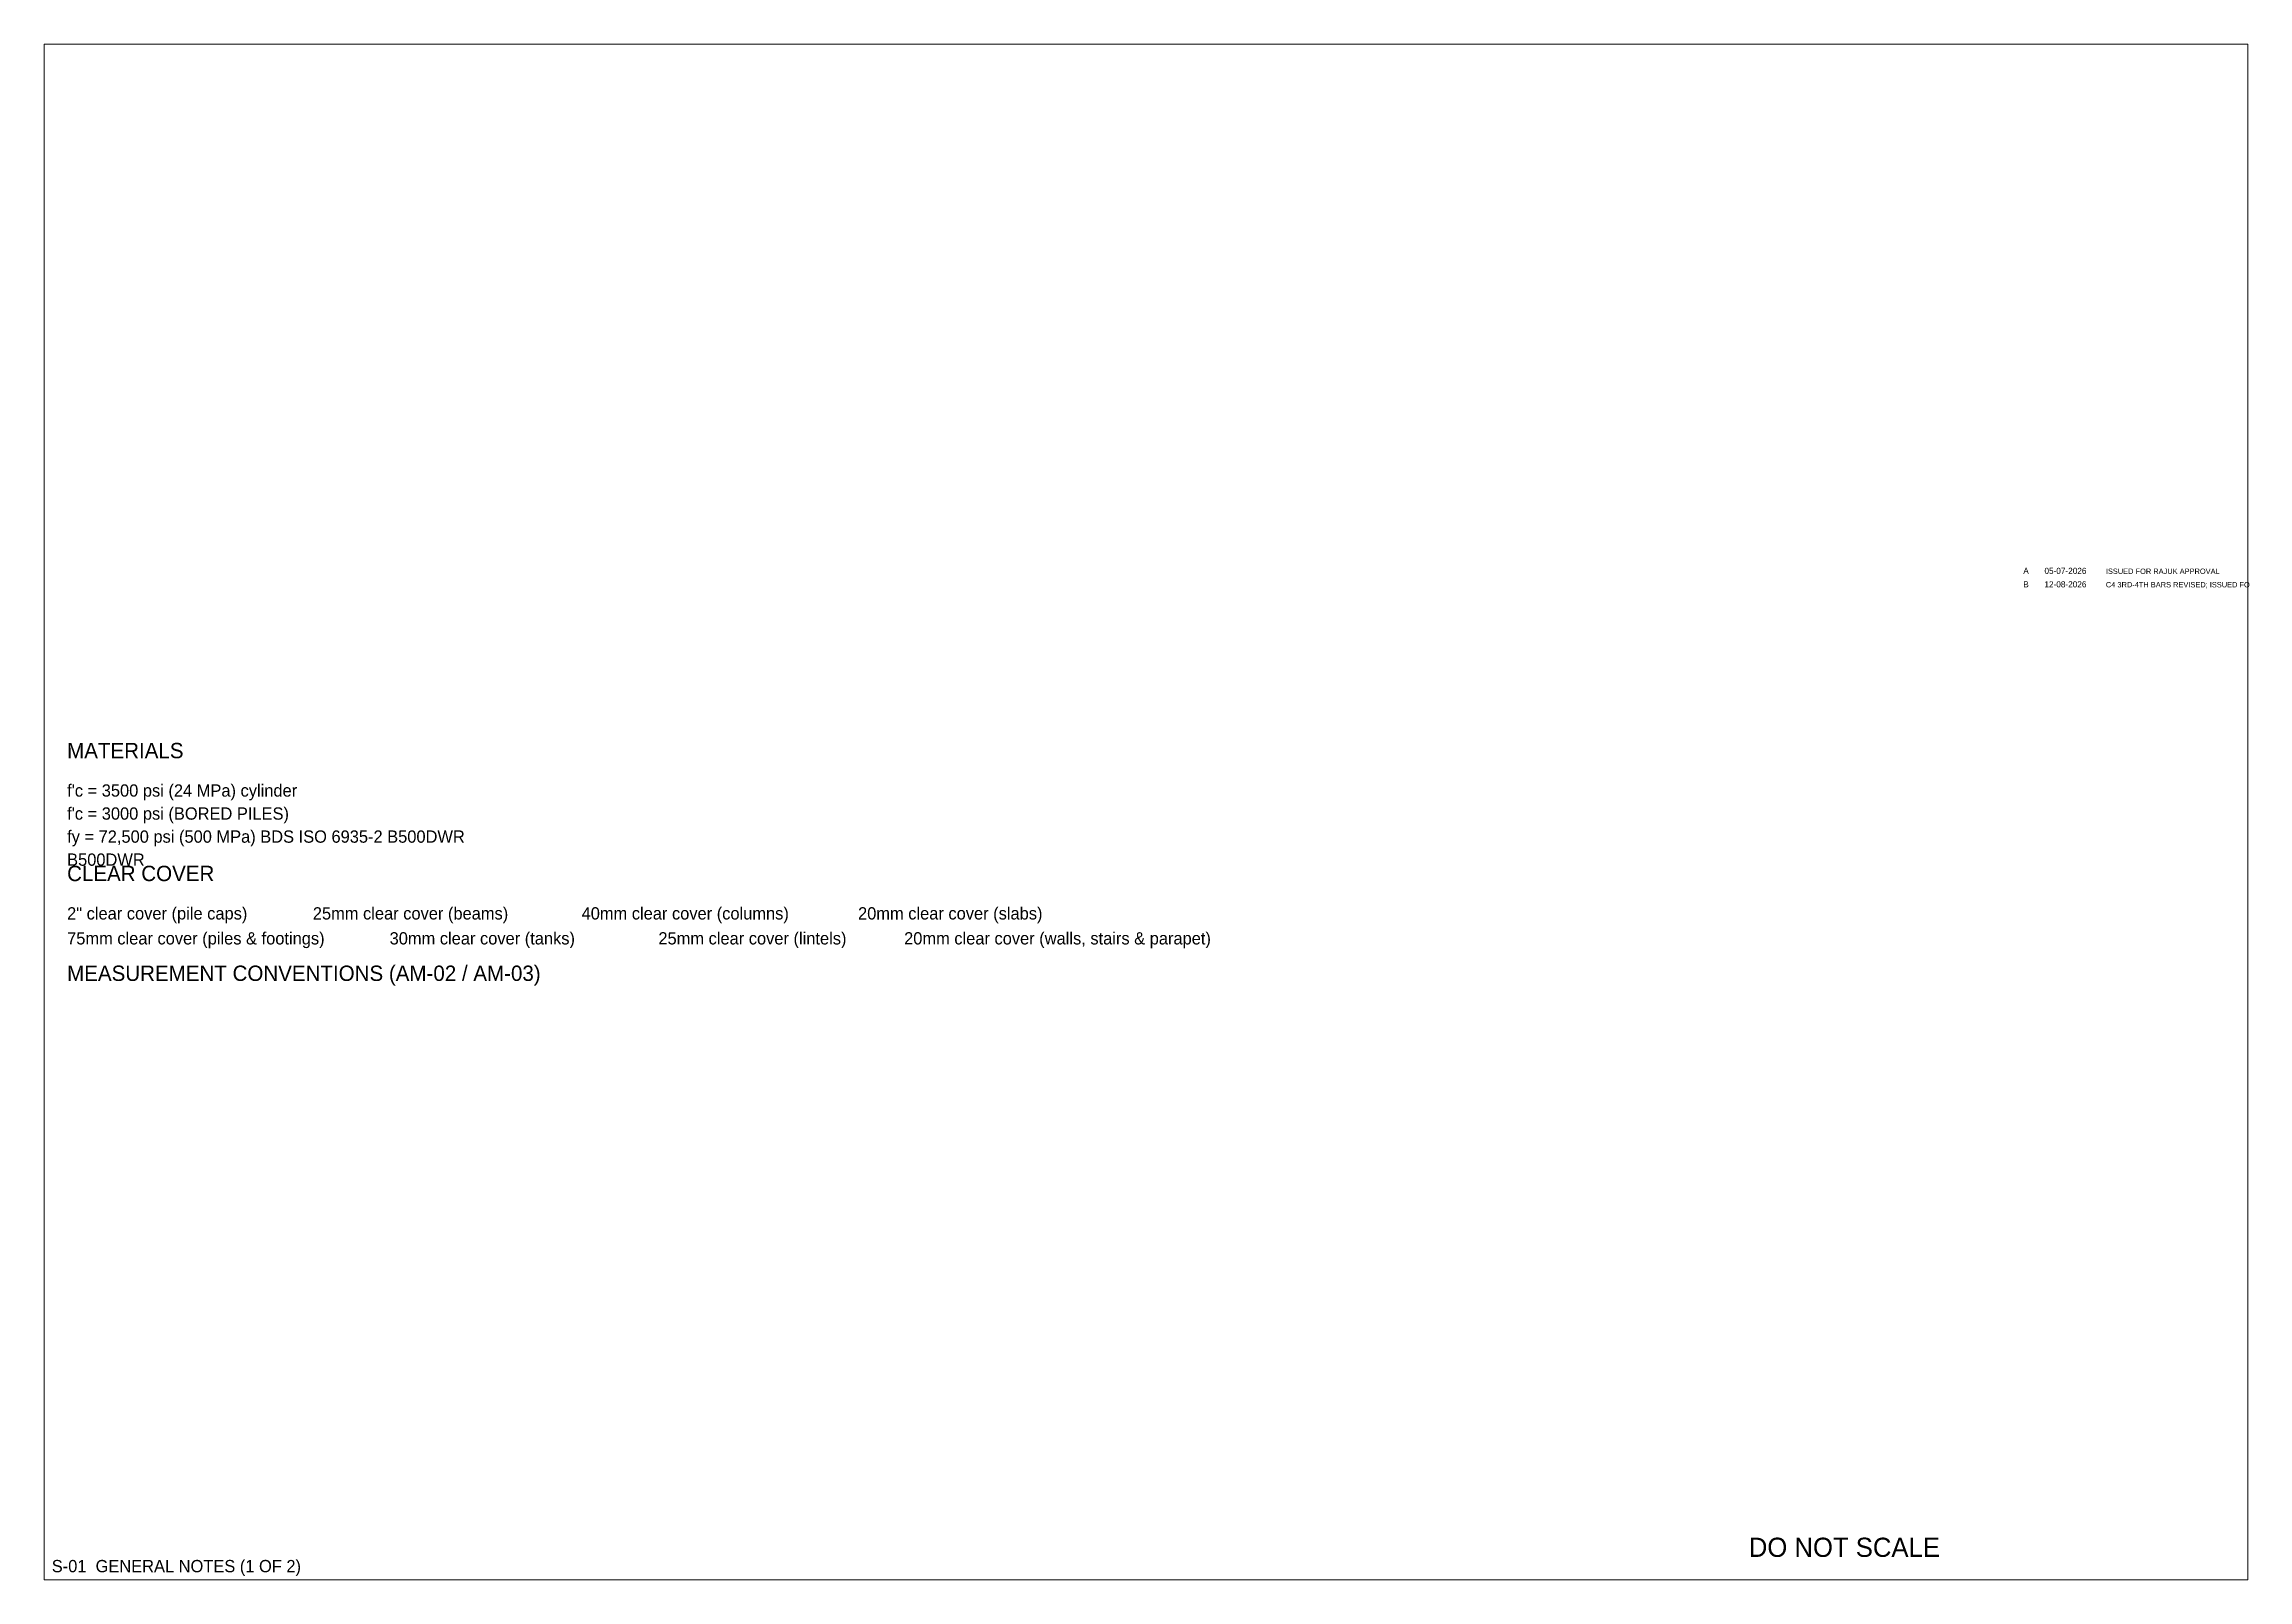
# Model space of a CAD drawing. Extents: x 1000 to 741800, y -207200 to 58400.
# Drawn here: x 70400 to 127800, y 1000 to 41000 of the extents above; entities that cross this region are included whole.
import ezdxf

# ---------------------------------------------------------------- set-up
doc = ezdxf.new("R2010")
doc.units = 0
for name, color, linetype, lineweight, plot in [('Sheet', 7, 'Continuous', 0, False), ('Text-1', 7, 'Continuous', 0, False), ('TITLE', 7, 'Continuous', 0, False)]:
    doc.layers.add(name, color=color, linetype=linetype, lineweight=lineweight, plot=plot)

msp = doc.modelspace()

# ---------------------------------------------------------------- texts
at = {"layer": 'Sheet'}
for s, height, p in [('MATERIALS', 400, (71000, 22400)), ('CLEAR COVER', 400, (71000, 19200)), ('MEASUREMENT CONVENTIONS (AM-02 / AM-03)', 400, (71000, 16600)), ('S-01  GENERAL NOTES (1 OF 2)', 320, (70600, 1200))]:
    msp.add_text(s, height=height, dxfattribs=at).set_placement(p)
at = {"layer": 'Text-1'}
for s, height, p in [("f'c = 3500 psi (24 MPa) cylinder", 320, (71000, 21400)), ("f'c = 3000 psi (BORED PILES)", 320, (71000, 20800)), ('fy = 72,500 psi (500 MPa) BDS ISO 6935-2 B500DWR', 320, (71000, 20200)), ('B500DWR', 320, (71000, 19600)), ('2" clear cover (pile caps)', 320, (71000, 18200)), ('25mm clear cover (beams)', 320, (77400, 18200)), ('40mm clear cover (columns)', 320, (84400, 18200)), ('20mm clear cover (slabs)', 320, (91600, 18200)), ('75mm clear cover (piles & footings)', 320, (71000, 17550)), ('30mm clear cover (tanks)', 320, (79400, 17550)), ('25mm clear cover (lintels)', 320, (86400, 17550)), ('20mm clear cover (walls, stairs & parapet)', 320, (92800, 17550)), ('DO NOT SCALE', 500, (114800, 1600))]:
    msp.add_text(s, height=height, dxfattribs=at).set_placement(p)
at = {"layer": 'TITLE'}
for s, height, p in [('A', 160, (121950, 27200)), ('B', 160, (121950, 26850)), ('05-07-2026', 160, (122500, 27200)), ('12-08-2026', 160, (122500, 26850)), ('C4 3RD-4TH BARS REVISED; ISSUED FO', 140, (124100, 26850)), ('ISSUED FOR RAJUK APPROVAL', 140, (124100, 27200))]:
    msp.add_text(s, height=height, dxfattribs=at).set_placement(p)

# ---------------------------------------------------------------- linework, layer by layer
at = {"layer": 'Sheet'}
msp.add_lwpolyline([(70400, 1000), (127800, 1000), (127800, 41000), (70400, 41000)], close=True, dxfattribs=at)

msp.set_redraw_order([(e.dxf.handle, doc.entitydb.next_handle()) for e in msp.query("TEXT MTEXT ATTDEF DIMENSION ARC_DIMENSION")])  # texts and dimensions are drawn at this point

doc.saveas('drawing.dxf')
